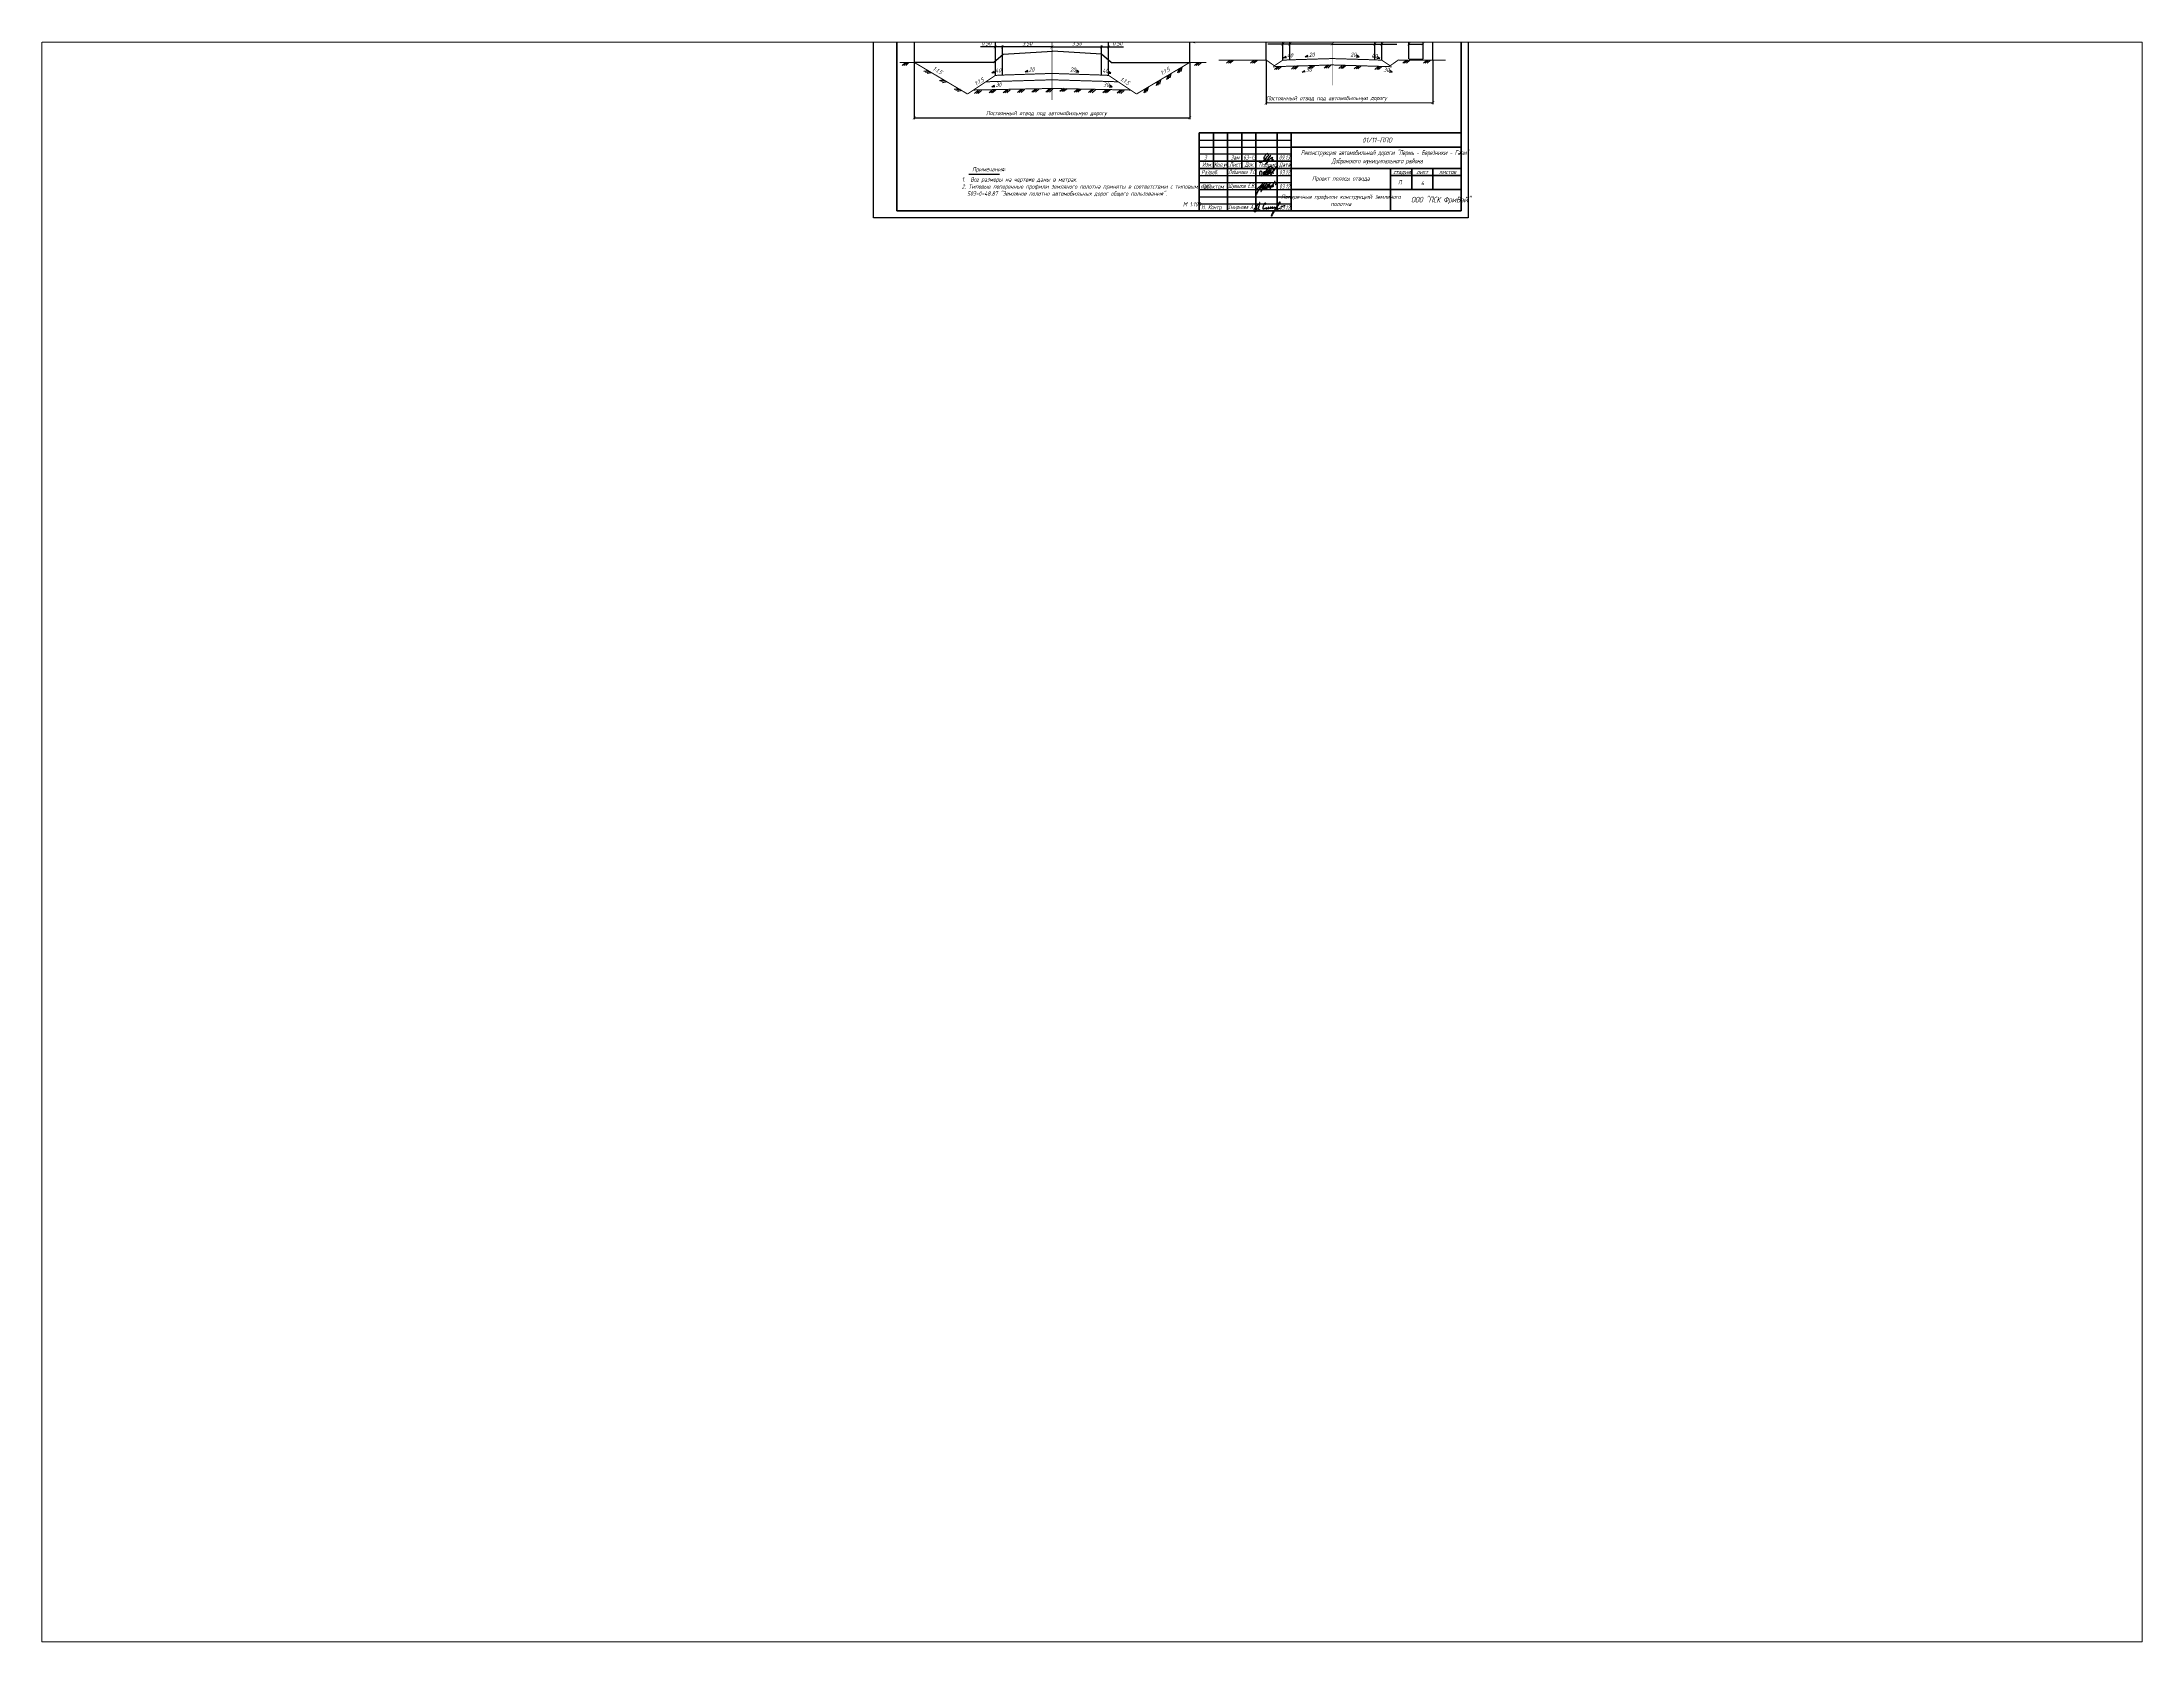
# Paper-space layout 'Layout2' of a CAD drawing. Header units: inches. Extents: x 1.05 to 9.45, y 0.8 to 7.2.
# The model-space entities are those that its viewports show. They can reach past a viewport. Long polylines and large blocks are cut down to what shows.
import ezdxf
from ezdxf.enums import TextEntityAlignment as Align

# ---------------------------------------------------------------- set-up
doc = ezdxf.new("R2010")
doc.units = ezdxf.units.IN
doc.header["$MEASUREMENT"] = 0
doc.linetypes.add('CENTER', pattern=[50.800000000000004, 31.75, -6.35, 6.35, -6.35])
doc.linetypes.add('CONTI', pattern=[0])
for name, color, linetype in [('FORMAT', 7, 'Continuous'), ('RAMKA', 7, 'CONTI'), ('ось', 1, 'CENTER')]:
    doc.layers.add(name, color=color, linetype=linetype)
doc.layers.add('проект', color=7, linetype='Continuous', lineweight=80)
doc.styles.add('ГОСТ', font='gost.TTF', dxfattribs={"oblique": 15, "height": 3})
doc.dimstyles.get("Standard").update_dxf_attribs({"dimtxt": 3, "dimasz": 2, "dimexe": 1, "dimexo": 0, "dimgap": 1, "dimtad": 1, "dimlfac": 0.1, "dimzin": 0, "dimdsep": 46, "dimtxsty": 'ГОСТ', "dimblk": 'ARCHTICK', "dimcen": 1, "dimclrd": 256, "dimclre": 256, "dimclrt": 256, "dimadec": 0, "dimazin": 0, "dimtfac": 1, "dimtofl": 0, "dimtmove": 0, "dimatfit": 3, "dimldrblk": 'OBLIQUE', "dimfxl": 0, "dimtolj": 1, "dimtzin": 0, "dimlwd": -1, "dimlwe": -1, "dimarcsym": 0})

# ---------------------------------------------------------------- blocks, each defined once
blk = doc.blocks.new('_ArchTick')
at = {"color": 0, "linetype": 'ByBlock', "const_width": 0.15}
blk.add_lwpolyline([(-0.5, -0.5), (0.5, 0.5)], dxfattribs=at)
blk = doc.blocks.new('*D19')
for p, q in [((1174.905159664239, -214.7917628943437), (1174.905159664239, -254.9216011239905)), ((1369.507488892923, -214.7917628943437), (1369.507488892923, -254.9216011239905)), ((1174.905159664239, -253.9216011239905), (1369.507488892923, -253.9216011239905))]:
    blk.add_line(p, q)
at = {"layer": 'DEFPOINTS', "color": 0}
for p in [(1174.905159664239, -214.7917628943437), (1369.507488892923, -214.7917628943437), (1369.507488892923, -253.9216011239905)]:
    blk.add_point(p, dxfattribs=at)
at = {"xscale": 2, "yscale": 2, "zscale": 2, "rotation": 180}
blk.add_blockref('_ArchTick', (1174.905159664239, -253.9216011239905), dxfattribs=at)
at = {"xscale": 2, "yscale": 2, "zscale": 2}
blk.add_blockref('_ArchTick', (1369.507488892923, -253.9216011239905), dxfattribs=at)
at = {"insert": (1268.17405889748, -250.9916511597303), "char_height": 3, "attachment_point": 5, "style": 'ГОСТ'}
blk.add_mtext('\\A1;Постоянный отвод под автомобильную дорогу', dxfattribs=at)
blk = doc.blocks.new('_OBLIQUE')
at = {"color": 0, "linetype": 'ByBlock'}
blk.add_line((-0.5, -0.5), (0.5, 0.5), dxfattribs=at)
blk = doc.blocks.new('*D20')
for p, q in [((1237.206324278581, -223.7305305612382), (1237.206324278581, -202.85277731703)), ((1272.206324278581, -203.85277731703), (1237.206324278581, -203.85277731703))]:
    blk.add_line(p, q)
at = {"layer": 'DEFPOINTS', "color": 0}
for p in [(1237.206324278581, -203.85277731703), (1237.206324278581, -223.7305305612382), (1272.206324278581, -222.5805305612382)]:
    blk.add_point(p, dxfattribs=at)
at = {"xscale": 2, "yscale": 2, "zscale": 2, "rotation": 180}
blk.add_blockref('_ArchTick', (1237.206324278581, -203.85277731703), dxfattribs=at)
at = {"xscale": 2, "yscale": 2, "zscale": 2}
blk.add_blockref('_ArchTick', (1272.206324278581, -203.85277731703), dxfattribs=at)
at = {"insert": (1254.706324278581, -201.3517051226054), "char_height": 3, "attachment_point": 5, "style": 'ГОСТ'}
blk.add_mtext('\\A1;3.50', dxfattribs=at)
blk = doc.blocks.new('*D21')
for p, q in [((1232.206324278581, -203.85277731703), (1221.609907832398, -203.85277731703)), ((1232.206324278581, -223.9805305612382), (1232.206324278581, -202.85277731703)), ((1237.206324278581, -203.85277731703), (1232.206324278581, -203.85277731703)), ((1237.206324278581, -223.7305305612382), (1237.206324278581, -202.85277731703))]:
    blk.add_line(p, q)
at = {"layer": 'DEFPOINTS', "color": 0}
for p in [(1232.206324278581, -203.85277731703), (1232.206324278581, -223.9805305612382), (1237.206324278581, -223.7305305612382)]:
    blk.add_point(p, dxfattribs=at)
at = {"xscale": 2, "yscale": 2, "zscale": 2, "rotation": 180}
blk.add_blockref('_ArchTick', (1232.206324278581, -203.85277731703), dxfattribs=at)
at = {"xscale": 2, "yscale": 2, "zscale": 2}
blk.add_blockref('_ArchTick', (1237.206324278581, -203.85277731703), dxfattribs=at)
at = {"insert": (1225.908116055489, -201.3517051226054), "char_height": 3, "attachment_point": 5, "style": 'ГОСТ'}
blk.add_mtext('\\A1;0.50', dxfattribs=at)
blk = doc.blocks.new('*D22')
for p, q in [((1232.206324278581, -223.9805305612382), (1232.206324278581, -195.2468006329775)), ((1232.206324278581, -196.2468006329775), (1312.206324278581, -196.2468006329775)), ((1312.206324278581, -223.9805305612382), (1312.206324278581, -195.2468006329775))]:
    blk.add_line(p, q)
at = {"layer": 'DEFPOINTS', "color": 0}
for p in [(1312.206324278581, -196.2468006329775), (1232.206324278581, -223.9805305612382), (1312.206324278581, -223.9805305612382)]:
    blk.add_point(p, dxfattribs=at)
at = {"xscale": 2, "yscale": 2, "zscale": 2, "rotation": 180}
blk.add_blockref('_ArchTick', (1232.206324278581, -196.2468006329775), dxfattribs=at)
at = {"xscale": 2, "yscale": 2, "zscale": 2}
blk.add_blockref('_ArchTick', (1312.206324278581, -196.2468006329775), dxfattribs=at)
at = {"insert": (1272.206324278581, -193.7457284385529), "char_height": 3, "attachment_point": 5, "style": 'ГОСТ'}
blk.add_mtext('\\A1;8.00', dxfattribs=at)
blk = doc.blocks.new('*D23')
for p, q in [((1272.206324278581, -203.85277731703), (1307.206324278581, -203.85277731703)), ((1307.206324278581, -223.7305305612382), (1307.206324278581, -202.85277731703))]:
    blk.add_line(p, q)
at = {"layer": 'DEFPOINTS', "color": 0}
for p in [(1307.206324278581, -203.85277731703), (1272.206324278581, -222.5805305612382), (1307.206324278581, -223.7305305612382)]:
    blk.add_point(p, dxfattribs=at)
at = {"xscale": 2, "yscale": 2, "zscale": 2, "rotation": 180}
blk.add_blockref('_ArchTick', (1272.206324278581, -203.85277731703), dxfattribs=at)
at = {"xscale": 2, "yscale": 2, "zscale": 2}
blk.add_blockref('_ArchTick', (1307.206324278581, -203.85277731703), dxfattribs=at)
at = {"insert": (1289.706324278581, -201.3517051226054), "char_height": 3, "attachment_point": 5, "style": 'ГОСТ'}
blk.add_mtext('\\A1;3.50', dxfattribs=at)
blk = doc.blocks.new('*D24')
for p, q in [((1307.206324278581, -223.7305305612382), (1307.206324278581, -202.85277731703)), ((1307.206324278581, -203.85277731703), (1312.206324278581, -203.85277731703)), ((1312.206324278581, -223.9805305612382), (1312.206324278581, -202.85277731703)), ((1312.206324278581, -203.85277731703), (1322.802740724764, -203.85277731703))]:
    blk.add_line(p, q)
at = {"layer": 'DEFPOINTS', "color": 0}
for p in [(1312.206324278581, -203.85277731703), (1307.206324278581, -223.7305305612382), (1312.206324278581, -223.9805305612382)]:
    blk.add_point(p, dxfattribs=at)
at = {"xscale": 2, "yscale": 2, "zscale": 2, "rotation": 180}
blk.add_blockref('_ArchTick', (1307.206324278581, -203.85277731703), dxfattribs=at)
at = {"xscale": 2, "yscale": 2, "zscale": 2}
blk.add_blockref('_ArchTick', (1312.206324278581, -203.85277731703), dxfattribs=at)
at = {"insert": (1318.504532501673, -201.3517051226054), "char_height": 3, "attachment_point": 5, "style": 'ГОСТ'}
blk.add_mtext('\\A1;0.50', dxfattribs=at)
blk = doc.blocks.new('A$C454C6DFE')
at = {"color": 166, "lineweight": 30, "true_color": 0x051076}
for points, end_tangent in [([(0.1270011503174828, -5.263971988465073), (0.8762256720028745, -4.429275974984648), (1.783822856684708, -3.564865864701005), (2.941161548094385, -2.476249381089019), (3.84875873274126, -1.673968747145864), (4.52488817907124, -1.093193203797), (5.018279936471515, -0.2611984723521346), (5.060918730990522, -0.1855625879293257), (5.000006167990648, -0.1747574611840719), (4.798994710475199, -0.3854574257316017), (4.494431896872811, -1.031063727456512), (3.836576220385723, -2.171004560663732), (2.874157728934222, -3.743150449711266), (2.386857226332211, -4.483301607313933), (2.009199338771396, -5.191037385379332), (1.607176423845374, -5.960902639785218), (1.119875922640347, -6.838819158849674), (0.7361267775572173, -7.503334431331041), (0.358468888634377, -8.167849703812408), (0.3158300941153698, -8.381250950395497), (0.4863852707944147, -8.021980497640925), (1.095510897999191, -6.900948635190161), (1.814279137486153, -5.720488577735978), (3.17872054253661, -4.007876045889589), (4.256872902465545, -2.751780104012596), (4.890363554311477, -1.949499470069441), (5.578675512962036, -1.179634214965063), (6.139071090919458, -0.5556381667306596), (6.400995110002839, -0.2909125698538446), (6.139071090919458, -0.7150137809844637), (5.682226870515876, -1.295789323634835), (5.134013806310975, -2.424925030795293), (4.5005231530331, -3.870110685126292), (3.873123757382416, -5.215348919508415), (3.580743456100606, -5.83664368640575), (3.477192099978708, -6.26074489753637), (3.465009587623172, -6.417419229754614), (3.611199738299035, -6.417419229754614), (3.897488782023572, -5.912279571527051), (4.195960339465671, -5.531398865980464), (4.701534610548549, -4.866883593499097), (5.420302850035512, -3.81068248942438), (6.352265060685568, -2.424925030795293), (6.937025661887162, -1.549709793766397), (7.588790083610945, -0.5475343220209652), (7.704523952018462, -0.3044189779361659), (7.655793902771109, -0.3152241046814197), (7.631428876732969, -0.4097689605591768), (7.442599932935082, -0.7528317231958681), (6.924843149566584, -1.706384126683133), (6.437542648361557, -2.632923714005756), (6.120797322438591, -3.400087687074574), (5.950242145724587, -3.880915811173054), (5.877147070404135, -4.326627274397197), (5.883238326564424, -4.54813236568998), (5.968515915602438, -4.658884910987126), (6.285261241560363, -4.518418267489778), (7.040577019371085, -3.705332507499861), (7.625337620572679, -2.832818551808032), (8.130911891620599, -1.987317412280845), (8.526843549059265, -1.306594450380089), (8.612121136700296, -1.085089359087306), (8.551208573700421, -1.085089359087306), (8.484204755937242, -1.284984197588074), (8.173550686139606, -1.854954614191684), (7.418234908293925, -3.275828733695107), (7.272044757687979, -3.735046605001571), (7.326866063095622, -4.015979891297775), (7.466964957611196, -4.110524747175532), (7.856805358854615, -3.970058103678184), (8.429383449097656, -3.297438986487123), (9.093330383142018, -2.433028875504988), (9.574539628151797, -1.447061093178945), (9.879102441789144, -0.8554804237833196), (9.964380029395215, -0.6636894306907379), (9.94001500475406, -0.633975332490536), (9.891284954109722, -0.6258714877808416), (9.799916110308402, -0.7447278784861737), (9.653725959667497, -1.114803456589016), (9.397893196744405, -1.736098224184843), (8.922775206462973, -2.919259562976094), (8.861862644860082, -3.319049239279138), (8.898410181786858, -3.518944077081414), (9.044600332462721, -3.59998252487685), (9.282159326904946, -3.505437668999093), (9.562357115866178, -3.305542831196817), (9.848646160987698, -2.927363407685789), (10.22630404991054, -2.349289146372485), (10.38467671283706, -2.135887900487887), (10.38467671283706, -2.149394307871717), (10.32985540599748, -2.225030192993017), (10.12275269239166, -2.654533966797771), (10.00092756775393, -2.897649310184079), (10.06793138555207, -3.11915440077837), (10.27503409915789, -3.173180033107656), (10.56132314431437, -2.957077505187499), (10.90243349487849, -2.454639128297003), (11.10953620851927, -2.05484945199396), (11.11562746467956, -2.05484945199396), (11.06689741536229, -2.157498153279903), (10.82933841955804, -2.689650627672108), (10.48213681283363, -3.497333824149734), (10.18975651155182, -3.986265793097573), (9.99483631023162, -4.450886227776664), (10.01311008007451, -4.510314422780084), (10.01311008007451, -4.450886227776664), (10.03747510475063, -4.326627274397197), (10.58568816895553, -3.497333824149734), (11.31054766599976, -2.505963478590729), (12.38260876976841, -1.144517554789218), (12.96736937233203, -0.3233279493911141), (13.24147590370103, 0.1575001747073657), (13.47294364201792, 0.6329257354332185), (13.46076112969735, 0.8247167292242921), (13.3389360036976, 0.8112103211419708), (13.12574203529351, 0.530277034845767), (12.51052515192845, -0.328730512763741), (12.06586344384544, -1.149920117463353), (11.83439570552855, -1.655059776389407), (11.65165801656389, -2.127784055079701), (11.60292796728157, -2.416821186085599), (11.62120173576244, -2.719364725173818), (11.76739188636839, -2.957077505187499), (12.02931590548673, -2.948973660477805), (12.25469238760837, -2.76258523075785), (12.3399699752494, -2.365496835791873), (12.30342243828767, -2.165601997989597), (11.96840334248685, -1.995421256990539), (11.66993178504475, -2.068355860076281)], (1, 0)), ([(13.61913379262387, -1.468671345970961), (13.98460916922613, -1.120206019961643), (14.30744575130939, -0.8554804237833196), (14.75210745942735, -0.5556381667306596)], (0.8495767530199884, 0.5274650137478445))]:
    blk.add_spline(points, degree=3, dxfattribs=dict(at, end_tangent=end_tangent))
blk = doc.blocks.new('A$C14F24BE0')
at = {"lineweight": 30, "true_color": 0x0718b0}
blk.add_hatch(color=164, dxfattribs=at).paths.add_polyline_path([(2.593980154302812, -4.27777793893847, 1), (2.217268288532182, -4.27777793893847, 1)])
at = {"color": 164, "lineweight": 30, "true_color": 0x0718b0}
blk.add_line((0.2310457316817747, -3.772638280012416), (2.149791458494406, -3.456588333540367), dxfattribs=at)
blk.add_circle((2.405624221417497, -4.27777793893847), 0.1883559328669624, dxfattribs=at)
at = {"color": 164, "lineweight": 30, "true_color": 0x0718b0, "start_tangent": (0.8607822666526875, 0.5089733680815349)}
blk.add_spline([(-0.4938137639305182, -3.721313929648829), (-0.5303613022892364, -3.410666546549407), (-0.9689317528149672, -3.394458856431527), (-1.413593460897971, -4.199440772410242), (-1.559783611538876, -4.926085521930588), (-1.230855773295332, -5.38800467457412), (-0.5120875324463441, -5.531172599408535), (0.1762244262391732, -5.02873422251804), (0.4929697521621392, -4.36692023137374), (0.5416998014794103, -3.459289614807574), (0.5356085453191213, -2.343660315729437), (0.7000724658378772, -1.490055331492556), (1.394475680683684, -0.6202426578362861), (2.253342814651262, 0.06048030476296162), (2.838103417214882, 0.697982761079686), (2.862468441856038, 0.8411506859141014), (2.618818191253524, 0.8411506859141014), (2.582270652894806, 0.6817750716602973), (2.527449347452205, 0.3873353779802642), (2.326437889936756, -0.490581141084192), (1.729494775087517, -2.897423042913658), (1.400566936843973, -4.202142053747309)], degree=3, dxfattribs=at)
at = {"color": 164, "lineweight": 30, "true_color": 0x0718b0}
blk.add_spline([(6.766963711847495, 0.1145059363937548), (6.74259868717138, -0.03676583315035487), (6.785237480328362, -0.2366606709526309), (6.919245118648689, -0.2582709237446466), (7.08980029393075, -0.1556222231571951), (7.08980029393075, 0.1415187525583974), (6.876606325526666, 0.3549199984429947), (6.425853361283373, 0.3765302512350104), (5.767997683399301, -0.360919624332098), (5.140598287713658, -1.895247571168227), (4.884765524790566, -2.854202537329627), (4.921313061717342, -3.362043477592749), (5.000499393233042, -3.672690861390663), (5.335518487636875, -3.610561384351684), (6.15174682848243, -3.340433224800734), (6.876606325526666, -3.043292249085141), (7.363906826731693, -2.851501255992559), (7.400454365090411, -2.78937177895358), (7.315176776052397, -2.732644865985719), (7.193351651449632, -2.851501255992559), (6.998431450129431, -3.264797340377925), (6.974066425488274, -3.445783206725253), (7.059344013094346, -3.54032806260301), (7.662378384173792, -3.486302430972216), (8.18013516754229, -3.224278116130961), (8.588249337301534, -2.967656364662332), (8.856264613942187, -2.684021797029061), (8.929359689227681, -2.527347464112324), (8.8258083317088, -2.421997482187805), (8.63088813182054, -2.665112825574113), (8.5273367742667, -2.94064354849769), (8.55779305646513, -3.291810155844075), (8.72225697562186, -3.397160138467086), (9.19128370834602, -3.272901185087619), (9.86741315471096, -2.946046111870317), (10.42780873123644, -2.581373096301945), (10.60445516407577, -2.386880821313468), (10.51308631887747, -2.243712896479053), (10.35471365591599, -2.367971850557012), (10.18415848063393, -2.665112825574113), (10.13542843135161, -3.051396093794835), (10.33643988740016, -3.154044794382287), (11.14657697212039, -2.946046111870317), (11.87143646776764, -2.681320514993502), (12.00544410608796, -2.516542338065562), (11.84098018693123, -2.327452626310048), (11.57296491032554, -2.349062879102064), (11.47550481036393, -2.813683313781155), (11.39631847884823, -3.035188404375447), (11.5059610925274, -3.178356329209862), (11.80443264857252, -3.100019162751494), (12.43792330185039, -2.881215353494269), (12.84603747153972, -2.638100010107962), (13.15669154133735, -2.405789792768417), (12.94349757153628, -2.295037246772779), (12.76685114009393, -2.538152590857578), (12.75466862777336, -2.824488439827917), (12.980045109895, -2.924435859078301), (13.38815927961929, -2.846098692619933), (13.98510239446853, -2.538152590857578), (15.11198480507676, -1.654833509118987), (16.08049455275847, -0.7823195534271576), (16.86626661140559, 0.2225572003538332), (17.10991686200811, 0.7412032666637174), (17.10991686200811, 0.962708357956501), (16.9637267113672, 1.138291661629694), (16.74444148540584, 1.095071156045663), (16.25714098420082, 0.6844763529973648), (15.7150191761562, -0.1097004362360963), (15.15462359823374, -1.157797694902627), (14.50285917790694, -2.427400045560432), (13.19933033585636, -4.955799619432298), (12.1089954621749, -6.779164696575833), (11.688698780165, -7.486900474641232), (11.4145922473291, -8.148714465785531), (11.22576330360113, -8.502582354468984), (11.09175566524584, -8.721386163726208), (11.03693435840626, -8.624140026511384), (11.20748953512026, -7.816456829195602), (11.73742883084429, -6.571166013365371), (12.7303036031322, -4.880163734310997), (13.43688933029858, -3.996844652572406), (13.85718601234345, -3.55653575272089), (14.24093515742658, -3.302615282589329), (14.59422802170826, -3.148642231708152), (14.8256957599902, -3.181057610546929), (14.87442581066949, -3.489003712309284), (14.87442581066949, -3.799651096107198), (14.90488209147094, -3.953624146988375), (15.51400771867571, -3.688898550810052), (16.19013716500569, -3.429575517305864), (16.78708027992485, -3.205369144676013), (17.39011465096934, -2.821787158490849)], degree=3, dxfattribs=at)
at = {"color": 164, "lineweight": 30, "true_color": 0x0718b0, "end_tangent": (1, 0)}
blk.add_spline([(18.13324791649444, -2.15997316734655), (18.79110359298153, -1.784495025172589), (19.44895927083064, -1.519769428994266), (20.75857936907647, -1.136187442110611)], degree=3, dxfattribs=at)
blk = doc.blocks.new('A$C28EC4028')
at = {"color": 142, "lineweight": 30, "true_color": 0x339ecc}
for points, end_tangent in [([(8.347114990980174, -0.7667821176424354), (8.085190971896793, -1.266519213195863), (7.756263132256265, -1.958047301841873), (7.512612881618793, -2.425369017858031), (7.409061525531854, -2.754925372412401), (7.366422731012847, -2.984534308414879), (7.409061525531854, -3.108793261794347), (7.597890469294782, -3.070975319582942), (8.036460921217497, -2.709003585491303), (8.676042829223718, -2.122825479468304), (9.6262788083896, -1.174675638655174), (9.644552576870467, -1.161169231271344), (9.662826345316375, -1.161169231271344), (9.693282627549763, -1.169273075981039), (9.699373883710052, -1.201688454819816), (9.668917601476664, -1.385375603202704), (9.553183733069147, -1.655503762753654), (9.327807250912542, -2.08230625522134), (9.169434587986018, -2.47129080477913), (9.035426949665691, -2.83326253887077), (8.913601823630984, -3.135806077958989), (8.895328055185075, -3.254662467965829), (8.913601823630984, -3.360012449890348), (8.968423130470569, -3.387025266054991), (9.059791974306847, -3.327597071051571), (9.413084838588532, -2.925106113411459), (9.833381520633395, -2.374044667564306), (10.11967056575492, -2.122825479468304), (10.30849951091483, -1.879710135383505), (10.53996724919676, -1.728438365839395), (10.7227049367994, -1.596075567750233), (10.76534373131841, -1.45290764361431), (10.78970875592461, -1.312441000116962), (10.78361749976432, -1.196285891447189), (10.75316121899783, -1.155766667898718), (10.66179237379953, -1.215194862902138), (10.59478855463936, -1.398882011285025), (10.35722956019714, -1.755451182004037), (10.11967056575492, -2.195760082554045), (9.936932878152277, -2.576640787402141), (9.900385339793559, -2.787340751949671), (9.900385339793559, -2.971027900332558), (9.900385339793559, -3.116897106504041), (9.973480415114011, -3.260065031338456), (10.10748805339938, -3.268168876048151), (10.42423337932235, -3.141208640633124), (10.83234755044361, -2.787340751949671), (11.37446935852319, -2.392953639019254), (11.90440865421226, -1.966151146551567), (12.2150627240099, -1.682516578918296), (12.37343538697138, -1.166571793945479), (12.39780041161254, -0.5155629295464337), (12.28815779929539, 0.1246408088058502), (11.75212724744603, 0.6405855937786669), (11.31355679552331, 0.8945060632117361), (10.68006614367738, 1.14572525200623), (10.15621810411363, 1.251075233930749), (9.236438407146181, 0.9782457930427313), (8.353206247140463, 0.5055215136539459), (7.841540719862337, -0.1779027302823692), (7.366422731012847, -1.020702587773997), (6.891304742128398, -2.176851111099097), (5.965433789000656, -4.797094259511653)], (-0.3066192391256338, -0.9518322552834703)), ([(8.154205177191443, 0.2932244416484764), (8.213443140222466, 0.3643822931144314), (8.341023734819885, 0.2867177043967217), (8.31665871014377, 0.1570561876446277), (7.920727051378037, -0.593900096004802), (7.536977906259949, -1.531244809374186), (7.104498711929466, -2.484797212861451), (6.781662128414268, -3.0439625034183), (6.653745747686173, -3.295181691514301), (6.592833184686299, -3.481570121932748), (6.659837003846462, -3.784113661020967), (6.873030973612572, -4.181202055288452), (7.287236399532105, -4.375694330416593), (7.783302730033427, -4.435182559474356), (8.682134085384007, -4.189305899998146), (9.656735089191045, -3.597725230602521), (10.37446386581547, -3.171804953839569)], (0.4961381494166915, -0.8682435929469222)), ([(14.50537508215314, 0.564949708657366), (14.66983900130987, 0.9026099086199224), (14.76729910123652, 1.229464981138733), (14.78557287114933, 1.453671353768584), (14.76120784507623, 1.567125181101289), (14.66983900130987, 1.550917491681901), (14.51755759450867, 1.391541877428097), (14.06071337407013, 0.8458829949535698), (13.76833307282328, 0.4785086974893034), (13.30539759625941, -0.3453821892458677), (12.34297910477295, -1.820281940380085), (11.80694855288863, -2.77383434386735), (11.33183056400418, -3.381622702682364), (10.93589890660047, -4.035332849116969), (10.66179237379953, -4.454031496176469), (10.35113830403685, -4.894340396726477), (10.10748805339938, -5.234701878026101), (10.0283017219536, -5.21849418790822), (10.0283017219536, -5.169871119650054), (10.0709405164726, -5.029404476152706), (10.46078091768106, -4.389200738498914), (11.00899398192092, -3.70307521252704), (11.46583820232451, -3.270870157385218), (11.84349609124735, -3.003443279171336), (12.03232503501027, -2.979131745042253), (12.1906976979368, -3.135806077958989), (12.31861408013179, -3.341103479133892), (12.44043920613154, -3.308688099596623)], (-0.8326122977787029, 0.5538562643752156))]:
    blk.add_spline(points, degree=3, dxfattribs=dict(at, end_tangent=end_tangent))
for points in [[(3.565478817143287, -5.334649296577993), (3.912680425229723, -4.780886569393772), (4.326885851149257, -4.021826441034648), (4.442619720988716, -3.289779128840166), (4.30861208266839, -2.74412024636564), (3.894406655386831, -2.220071616683128), (3.541113792467172, -1.917528077594909), (3.297463541899617, -1.833788348462406), (2.931988165297355, -2.095812663303661), (2.536056507893647, -2.595549758158597), (2.450778918855633, -3.119598387841108), (2.499508969534929, -3.881359798235792), (2.797980526942069, -4.481044312341112), (3.236550978899743, -4.913249367482933), (3.589843841784443, -5.061819855689976), (4.168513188187774, -5.156364711567733), (4.98474152899837, -5.034807039525333), (5.794878612321611, -4.613407110430273), (6.288270371083911, -3.965099527368295), (6.513646853205557, -3.168221456797767), (6.47100805868655, -2.668484361244339), (6.337000421763207, -2.44427798931298), (5.880156201359625, -2.387551075646627), (5.465950774078067, -2.641471545778188), (5.325851879562492, -3.025053531963351), (5.325851879562492, -3.505881656061831), (5.453768261757489, -4.029930285744342), (5.727874794523473, -4.435122525420013), (6.111623939606602, -4.724159656425911), (6.617198209327455, -4.902444241436172), (7.250688862535412, -4.913249367482933), (7.847631976022626, -4.340577669542256), (8.383662527941908, -3.392427829427618), (9.12679579346701, -1.814879377007458), (9.821199008312817, -0.3696937233749509)], [(9.285168456393535, -0.8397167207281768), (9.285168456393535, -0.7559769915956736), (9.388719813912417, -0.6803411071728647), (9.73363795953594, -0.5495684853363514), (10.49732845467776, -0.3886026948298991), (11.54502453377029, -0.2481360513325512)]]:
    blk.add_spline(points, degree=3, dxfattribs=at)
blk = doc.blocks.new('Ярков')
at = {"color": 5}
blk.add_spline([(79.12833720039202, 129.472021782448), (13.14362012443166, 68.60312574078318), (13.14362012443166, -42.98986258967022), (129.8858100739119, -103.8587638830785), (528.3319534079903, 81.28414356123642), (1152.648836986941, 649.3938889663806), (1307.45911988965, 1062.795174948041), (1178.027573423701, 1118.591669113267), (1013.563305156752, 1027.288314547283), (766.892061871243, 722.9438133319856), (660.3013758579975, 428.7441211213073), (777.0435541055642, 372.9476269560811), (943.0129693478677, 459.1275169419133), (908.0624768959435, 274.5107134233341), (947.7036932424519, 140.2534839170786), (1251.543373151085, 372.4503183408934), (1493.085035664469, 651.1283560899029), (1671.056331682668, 898.7330817039839), (1504.903453834012, 740.1731037587616), (1345.504920696868, 534.4923126266459), (1208.842855238395, 144.9257817019362), (1103.523020480104, -184.3818799707068), (930.5772167097577, -390.6155064038447), (1101.282665657325, -81.7689899404794), (1403.578067390473, 259.4675925932289), (1742.026122595821, 538.4030130478142), (1871.967100182127, 605.5696583027358), (1804.756244864281, 381.6808460380736), (1833.880951175731, 193.6142456263862), (2053.436402519165, 334.664195935152)], degree=3, dxfattribs=at)
blk = doc.blocks.new('*D36')
for p, q in [((1423.356401285237, -213.2303847355144), (1423.421206449953, -244.4255361224439)), ((1541.102518788108, -212.985777602669), (1541.167323952824, -244.1809289895985)), ((1423.419129042985, -243.4255382802561), (1541.165246545855, -243.1809311474107))]:
    blk.add_line(p, q)
at = {"layer": 'DEFPOINTS', "color": 0}
for p in [(1423.356401285237, -213.2303847355144), (1541.102518788108, -212.985777602669), (1541.165246545855, -243.1809311474107)]:
    blk.add_point(p, dxfattribs=at)
at = {"xscale": 2, "yscale": 2, "zscale": 2}
for p, rotation in [((1423.419129042985, -243.4255382802561), 180.1190267372458), ((1541.165246545855, -243.1809311474107), 0.1190267372458158)]:
    blk.add_blockref('_ArchTick', p, dxfattribs=dict(at, rotation=rotation))
at = {"insert": (1466.114670998462, -240.4068857859232), "char_height": 3, "attachment_point": 5, "rotation": 0.11902673724581586, "style": 'ГОСТ'}
blk.add_mtext('\\A1;Постоянный отвод под автомобильную дорогу', dxfattribs=at)
blk = doc.blocks.new('*D37')
for p, q in [((1440.153023078035, -212.8803847355146), (1440.153023078035, -200.793184365022)), ((1470.153023078035, -201.793184365022), (1440.153023078035, -201.793184365022))]:
    blk.add_line(p, q)
at = {"layer": 'DEFPOINTS', "color": 0}
for p in [(1440.153023078035, -201.793184365022), (1440.153023078035, -212.8803847355146), (1470.153023078035, -212.0803847355144)]:
    blk.add_point(p, dxfattribs=at)
at = {"xscale": 2, "yscale": 2, "zscale": 2, "rotation": 180}
blk.add_blockref('_ArchTick', (1440.153023078035, -201.793184365022), dxfattribs=at)
at = {"xscale": 2, "yscale": 2, "zscale": 2}
blk.add_blockref('_ArchTick', (1470.153023078035, -201.793184365022), dxfattribs=at)
at = {"insert": (1455.153023078035, -199.2921121705974), "char_height": 3, "attachment_point": 5, "style": 'ГОСТ'}
blk.add_mtext('\\A1;3.00', dxfattribs=at)
blk = doc.blocks.new('*D38')
for p, q in [((1435.153023078035, -201.793184365022), (1424.556606631852, -201.793184365022)), ((1435.153023078035, -213.2303847355144), (1435.153023078035, -200.793184365022)), ((1440.153023078035, -201.793184365022), (1435.153023078035, -201.793184365022)), ((1440.153023078035, -212.8803847355146), (1440.153023078035, -200.793184365022))]:
    blk.add_line(p, q)
at = {"layer": 'DEFPOINTS', "color": 0}
for p in [(1435.153023078035, -201.793184365022), (1435.153023078035, -213.2303847355144), (1440.153023078035, -212.8803847355146)]:
    blk.add_point(p, dxfattribs=at)
at = {"xscale": 2, "yscale": 2, "zscale": 2, "rotation": 180}
blk.add_blockref('_ArchTick', (1435.153023078035, -201.793184365022), dxfattribs=at)
at = {"xscale": 2, "yscale": 2, "zscale": 2}
blk.add_blockref('_ArchTick', (1440.153023078035, -201.793184365022), dxfattribs=at)
at = {"insert": (1428.854814854944, -199.2921121705974), "char_height": 3, "attachment_point": 5, "style": 'ГОСТ'}
blk.add_mtext('\\A1;0.50', dxfattribs=at)
blk = doc.blocks.new('*D39')
for p, q in [((1435.153023078035, -213.2303847355144), (1435.153023078035, -195.6379018217401)), ((1435.153023078035, -196.6379018217401), (1505.126471693258, -196.6379018217401)), ((1505.126471693258, -213.2126838123294), (1505.126471693258, -195.6379018217401))]:
    blk.add_line(p, q)
at = {"layer": 'DEFPOINTS', "color": 0}
for p in [(1505.126471693258, -196.6379018217401), (1435.153023078035, -213.2303847355144), (1505.126471693258, -213.2126838123294)]:
    blk.add_point(p, dxfattribs=at)
at = {"xscale": 2, "yscale": 2, "zscale": 2, "rotation": 180}
blk.add_blockref('_ArchTick', (1435.153023078035, -196.6379018217401), dxfattribs=at)
at = {"xscale": 2, "yscale": 2, "zscale": 2}
blk.add_blockref('_ArchTick', (1505.126471693258, -196.6379018217401), dxfattribs=at)
at = {"insert": (1470.153023078035, -194.1368296273156), "char_height": 3, "attachment_point": 5, "style": 'ГОСТ'}
blk.add_mtext('\\A1;7.00', dxfattribs=at)
blk = doc.blocks.new('*D40')
for p, q in [((1470.153023078035, -201.793184365022), (1500.153023078035, -201.793184365022)), ((1500.153023078035, -212.8803847355146), (1500.153023078035, -200.793184365022))]:
    blk.add_line(p, q)
at = {"layer": 'DEFPOINTS', "color": 0}
for p in [(1500.153023078035, -201.793184365022), (1470.153023078035, -212.0803847355144), (1500.153023078035, -212.8803847355146)]:
    blk.add_point(p, dxfattribs=at)
at = {"xscale": 2, "yscale": 2, "zscale": 2, "rotation": 180}
blk.add_blockref('_ArchTick', (1470.153023078035, -201.793184365022), dxfattribs=at)
at = {"xscale": 2, "yscale": 2, "zscale": 2}
blk.add_blockref('_ArchTick', (1500.153023078035, -201.793184365022), dxfattribs=at)
at = {"insert": (1485.153023078035, -199.2921121705974), "char_height": 3, "attachment_point": 5, "style": 'ГОСТ'}
blk.add_mtext('\\A1;3.00', dxfattribs=at)
blk = doc.blocks.new('*D41')
for p, q in [((1500.153023078035, -212.8803847355146), (1500.153023078035, -200.793184365022)), ((1500.153023078035, -201.793184365022), (1505.126471693258, -201.793184365022)), ((1505.126471693258, -213.2126838123294), (1505.126471693258, -200.793184365022)), ((1505.126471693258, -201.793184365022), (1515.722888139441, -201.793184365022))]:
    blk.add_line(p, q)
at = {"layer": 'DEFPOINTS', "color": 0}
for p in [(1505.126471693258, -201.793184365022), (1500.153023078035, -212.8803847355146), (1505.126471693258, -213.2126838123294)]:
    blk.add_point(p, dxfattribs=at)
at = {"xscale": 2, "yscale": 2, "zscale": 2, "rotation": 180}
blk.add_blockref('_ArchTick', (1500.153023078035, -201.793184365022), dxfattribs=at)
at = {"xscale": 2, "yscale": 2, "zscale": 2}
blk.add_blockref('_ArchTick', (1505.126471693258, -201.793184365022), dxfattribs=at)
at = {"insert": (1511.42467991635, -199.2921121705974), "char_height": 3, "attachment_point": 5, "style": 'ГОСТ'}
blk.add_mtext('\\A1;0.50', dxfattribs=at)
blk = doc.blocks.new('*D42')
for p, q in [((1524.28542731133, -212.3810788948272), (1524.28542731133, -200.793184365022)), ((1524.28542731133, -201.793184365022), (1534.24278634675, -201.793184365022)), ((1534.24278634675, -212.481078894827), (1534.24278634675, -200.793184365022))]:
    blk.add_line(p, q)
at = {"layer": 'DEFPOINTS', "color": 0}
for p in [(1534.24278634675, -201.793184365022), (1524.28542731133, -212.3810788948272), (1534.24278634675, -212.481078894827)]:
    blk.add_point(p, dxfattribs=at)
at = {"xscale": 2, "yscale": 2, "zscale": 2, "rotation": 180}
blk.add_blockref('_ArchTick', (1524.28542731133, -201.793184365022), dxfattribs=at)
at = {"xscale": 2, "yscale": 2, "zscale": 2}
blk.add_blockref('_ArchTick', (1534.24278634675, -201.793184365022), dxfattribs=at)
at = {"insert": (1529.26410682904, -199.2921121705974), "char_height": 3, "attachment_point": 5, "style": 'ГОСТ'}
blk.add_mtext('\\A1;1.00', dxfattribs=at)

msp = doc.modelspace()

# ---------------------------------------------------------------- linework, layer by layer
at = {"linetype": 'Continuous'}
msp.add_line((1146.238485725007, -324.645473161433), (1146.238485725007, -27.64547316143302), dxfattribs=at)
for p, q in [((1566.238485725007, -27.64547316143307), (1566.238485725007, -324.6454731614331)), ((1229.618089579124, -222.1321153336335), (1231.448372749711, -220.9788315370477)), ((1231.72372831216, -222.0670763505932), (1229.624826292992, -222.1349756431822)), ((1253.172222344167, -221.3946057287624), (1255.022354331318, -220.2734404286732)), ((1255.278675464992, -221.3663251144533), (1253.178908112716, -221.3975831745405)), ((1289.13397309217, -221.3663251144533), (1291.233740444445, -221.3975831745405)), ((1291.240426212994, -221.3946057287624), (1289.390294225844, -220.2734404286732)), ((1311.76741403472, -222.3590899143793), (1313.866316053888, -222.4269892069683)), ((1313.873052767756, -222.4241288974196), (1312.04276959717, -221.2708451008338)), ((1435.700549293426, -211.5102737323244), (1437.530832464012, -210.3569899357385)), ((1437.806188026462, -211.4452347492841), (1435.707286007294, -211.5131340418731)), ((1449.012308223912, -221.5758995013028), (1450.862440211062, -220.4547342012136)), ((1451.118761344736, -221.5476188869937), (1449.018993992461, -221.5788769470809)), ((1451.118921143622, -210.8944599030386), (1452.969053130772, -209.7732946029494)), ((1453.225374264446, -210.8661792887295), (1451.125606912171, -210.8974373488167)), ((1487.080671891624, -210.8661792887295), (1489.1804392439, -210.8974373488167)), ((1489.187125012449, -210.8944599030386), (1487.336993025299, -209.7732946029494)), ((1501.68327571511, -211.8888659479706), (1503.782177734278, -211.9567652405596)), ((1503.788914448146, -211.9539049310108), (1501.958631277559, -210.800621134425)), ((1510.450669254951, -221.5476188869937), (1512.550436607226, -221.5788769470809)), ((1512.557122375775, -221.5758995013028), (1510.706990388625, -220.4547342012136)), ((1229.802224980841, -232.0760453270266), (1231.652356967991, -230.9548800269374)), ((1231.908678101665, -232.0477647127175), (1229.80891074939, -232.0790227728047)), ((1312.503970455497, -232.0477647127175), (1314.603737807772, -232.0790227728047)), ((1314.610423576321, -232.0760453270266), (1312.760291589171, -230.9548800269374)), ((1566.238485725007, -324.6454731614331), (1146.238485725007, -324.6454731614331))]:
    msp.add_line(p, q)
at = {"lineweight": 25, "ltscale": 3}
for p, q in [((1168.613539112336, -214.7917628943437), (1166.276905685411, -216.9813492302398)), ((1169.848344843091, -214.7917628943437), (1167.511711416167, -216.9813492302398)), ((1171.195404167662, -214.7917628943437), (1168.858770740738, -216.9813492302398)), ((1184.851440888778, -220.6930962060498), (1181.764532324068, -221.2823544511135)), ((1185.953311196458, -221.3423339274435), (1182.807896720502, -221.9427603331005)), ((1187.155350218028, -222.0505924855983), (1183.946111181395, -222.6632023258562)), ((1361.758063619249, -219.3864827054237), (1360.864858643827, -222.4615971693174)), ((1362.820208161231, -218.7567254786717), (1361.927003185809, -221.831839942565)), ((1363.978910031234, -218.0697183459842), (1363.085705055813, -221.1448328098774)), ((1375.119172914704, -214.791762894344), (1372.782539487779, -216.98134923024)), ((1376.35397864546, -214.791762894344), (1374.017345218536, -216.98134923024)), ((1377.701037970031, -214.791762894344), (1375.364404543107, -216.98134923024)), ((1397.902627534457, -213.2303847355144), (1395.565994107532, -215.4199710714104)), ((1399.137433265212, -213.2303847355144), (1396.800799838288, -215.4199710714104)), ((1400.484492589783, -213.2303847355144), (1398.147859162859, -215.4199710714104)), ((1414.828584622848, -213.2303847355144), (1412.491951195924, -215.4199710714104)), ((1416.063390353604, -213.2303847355144), (1413.72675692668, -215.4199710714104)), ((1417.410449678175, -213.2303847355144), (1415.073816251251, -215.4199710714104)), ((1431.642071737825, -217.6582573240609), (1429.3054383109, -219.8478436599569)), ((1432.876877468581, -217.6582573240609), (1430.540244041657, -219.8478436599569)), ((1434.223936793152, -217.6582573240609), (1431.887303366228, -219.8478436599569)), ((1443.812346366803, -217.2931490851916), (1441.475712939878, -219.4827354210876)), ((1445.047152097559, -217.2931490851916), (1442.710518670634, -219.4827354210876)), ((1446.39421142213, -217.2931490851916), (1444.057577995206, -219.4827354210876)), ((1455.261278664961, -216.9496811162468), (1452.924645238036, -219.1392674521429)), ((1456.496084395716, -216.9496811162468), (1454.159450968792, -219.1392674521429)), ((1457.843143720288, -216.9496811162468), (1455.506510293363, -219.1392674521429)), ((1466.765369272451, -216.6045583980221), (1464.428735845526, -218.7941447339181)), ((1468.000175003207, -216.6045583980221), (1465.663541576283, -218.7941447339181)), ((1469.347234327778, -216.6045583980221), (1467.010600900854, -218.7941447339181)), ((1477.240443078286, -216.8704632871817), (1474.903809651361, -219.0600496230778)), ((1478.475248809042, -216.8704632871817), (1476.138615382117, -219.0600496230778)), ((1479.822308133613, -216.8704632871817), (1477.485674706689, -219.0600496230778)), ((1488.023558644044, -217.1939567541545), (1485.686925217119, -219.3835430900505)), ((1489.2583643748, -217.1939567541545), (1486.921730947875, -219.3835430900505)), ((1490.605423699371, -217.1939567541545), (1488.268790272446, -219.3835430900505)), ((1502.628306940635, -217.6320992030522), (1500.29167351371, -219.8216855389482)), ((1503.863112671391, -217.6320992030522), (1501.526479244467, -219.8216855389482)), ((1505.210171995962, -217.6320992030522), (1502.873538569038, -219.8216855389482)), ((1522.341429719851, -213.2303847355144), (1520.004796292926, -215.4199710714104)), ((1523.576235450607, -213.2303847355144), (1521.239602023683, -215.4199710714104)), ((1524.923294775178, -213.2303847355144), (1522.586661348254, -215.4199710714104)), ((1536.922295719574, -213.2303847355144), (1534.585662292649, -215.4199710714104)), ((1538.157101450329, -213.2303847355144), (1535.820468023405, -215.4199710714104)), ((1539.504160774901, -213.2303847355144), (1537.167527347976, -215.4199710714104)), ((1195.723001483609, -227.1389645225205), (1192.6360929189, -227.7282227675841)), ((1196.824871791289, -227.7882022439141), (1193.679457315333, -228.3886286495712)), ((1198.02691081286, -228.496460802069), (1194.817671776227, -229.1090706423268)), ((1206.251422238442, -233.3858250892403), (1203.164513673732, -233.9750833343039)), ((1207.353292546122, -234.0350628106339), (1204.207878070166, -234.635489216291)), ((1208.555331567692, -234.7433213687888), (1205.346092531059, -235.3559312090466)), ((1219.869779917053, -234.5304753504879), (1217.533146490128, -236.7200616863839)), ((1221.104585647809, -234.5304753504879), (1218.767952220884, -236.7200616863839)), ((1222.45164497238, -234.5304753504879), (1220.115011545455, -236.7200616863839)), ((1230.047016008918, -234.1871763049913), (1227.710382581993, -236.3767626408874)), ((1231.281821739674, -234.1871763049913), (1228.945188312749, -236.3767626408874)), ((1232.628881064245, -234.1871763049913), (1230.292247637321, -236.3767626408874)), ((1240.022322079689, -234.1339625042401), (1237.685688652764, -236.3235488401361)), ((1241.257127810444, -234.1339625042401), (1238.92049438352, -236.3235488401361)), ((1242.604187135016, -234.1339625042401), (1240.267553708091, -236.3235488401361)), ((1250.139622580275, -233.8434518980085), (1247.802989153351, -236.0330382339046)), ((1251.374428311031, -233.8434518980085), (1249.037794884107, -236.0330382339046)), ((1252.721487635602, -233.8434518980085), (1250.384854208678, -236.0330382339046)), ((1260.21520514245, -233.6244900252515), (1257.878571715525, -235.8140763611475)), ((1261.450010873206, -233.6244900252515), (1259.113377446281, -235.8140763611475)), ((1262.797070197777, -233.6244900252515), (1260.460436770853, -235.8140763611475)), ((1270.190511213221, -233.5712762245003), (1267.853877786296, -235.7608625603963)), ((1271.425316943976, -233.5712762245003), (1269.088683517052, -235.7608625603963)), ((1272.772376268548, -233.5712762245003), (1270.435742841623, -235.7608625603963)), ((1280.291287254405, -233.2194440240038), (1277.850428176861, -235.2922081344935)), ((1281.524617210827, -233.2797964166681), (1279.083758133283, -235.3525605271578)), ((1282.87006660152, -233.3456353185081), (1280.429207523977, -235.4183994289979)), ((1290.299470571207, -233.6313394804444), (1287.858611493663, -235.7041035909341)), ((1291.532800527629, -233.6916918731087), (1289.091941450085, -235.7644559835984)), ((1292.878249918323, -233.7575307749487), (1290.437390840779, -235.8302948854384)), ((1300.385736320378, -233.9769277645611), (1297.944877242834, -236.0496918750508)), ((1301.6190662768, -234.0372801572254), (1299.178207199256, -236.1100442677151)), ((1302.964515667494, -234.1031190590655), (1300.52365658995, -236.1758831695553)), ((1310.625883655268, -234.0969328049397), (1308.185024577724, -236.1696969154294)), ((1311.85921361169, -234.157285197604), (1309.418354534146, -236.2300493080937)), ((1313.204663002384, -234.2231240994441), (1310.76380392484, -236.2958882099339)), ((1320.712149404439, -234.4425210890565), (1318.271290326895, -236.5152851995463)), ((1321.945479360861, -234.5028734817208), (1319.504620283317, -236.5756375922106)), ((1323.290928751555, -234.5687123835609), (1320.850069674011, -236.6414764940506)), ((1337.957505035135, -233.4980966870058), (1337.064300059713, -236.5732111508995)), ((1339.019649577116, -232.8683394602539), (1338.126444601695, -235.9434539241471)), ((1340.17835144712, -232.1813323275663), (1339.285146471698, -235.2564467914596)), ((1346.713746162887, -228.3064246391502), (1345.820541187465, -231.3815391030439)), ((1347.775890704869, -227.6766674123983), (1346.882685729447, -230.7517818762915)), ((1348.934592574872, -226.9896602797107), (1348.041387599451, -230.0647747436039)), ((1354.010726087772, -223.9799646711033), (1353.11752111235, -227.055079134997)), ((1355.072870629753, -223.3502074443513), (1354.179665654332, -226.4253219082445)), ((1356.231572499757, -222.6632003116638), (1355.338367524336, -225.738314775557))]:
    msp.add_line(p, q, dxfattribs=at)
at = {"ltscale": 3}
msp.add_line((1213.453703568824, -293.677293416973), (1235.058455692665, -293.677293416973), dxfattribs=at)
at = {"color": 5, "const_width": 1}
for points in [[(1174.90515966424, -173.8003081472168), (1174.90515966424, -214.791762894344)], [(1369.507488892922, -173.8003081472168), (1369.507488892922, -214.791762894344)], [(1423.356401285237, -171.9943228555419), (1423.356401285237, -212.985777602669)], [(1541.102518788108, -172.2389299884743), (1541.102518788108, -213.2303847356014)]]:
    msp.add_lwpolyline(points, dxfattribs=at)
at = {"color": 1, "lineweight": 30}
for points in [[(1230.851398596593, -214.7917628943437), (1237.75096737454, -208.9050099159861), (1272.472326720015, -206.8712068979335)], [(1314.093254843438, -214.7917628943437), (1307.193686065491, -208.9050099159861), (1272.472326720015, -206.8712068979335)], [(1230.851398596593, -214.7917628943437), (1174.90515966424, -214.791762894344)], [(1314.093254843438, -214.7917628943437), (1369.507488892922, -214.7917628943437)]]:
    msp.add_lwpolyline(points, dxfattribs=at)
at = {"const_width": 0.7}
for points in [[(1174.905159664239, -214.7917628943437), (1164.625669411264, -214.7917628943437)], [(1212.528518480571, -237.0990677599112), (1174.90515966424, -214.791762894344)], [(1272.206324278581, -222.5805305612382), (1237.206324278581, -223.7305305612382)], [(1272.206324278581, -222.5805305612382), (1307.206324278581, -223.7305305612382)], [(1331.884130076591, -237.0990677599112), (1369.507488892922, -214.791762894344)], [(1369.507488892922, -214.7917628943437), (1381.236970515676, -214.7917628943437)], [(1423.356401285237, -213.2303847355144), (1389.969414938275, -213.2303847355144)], [(1429.254712181636, -217.1625919997805), (1423.356401285237, -212.985777602669)], [(1470.153023078035, -216.5803847355144), (1428.267745623501, -217.8369430591505)], [(1435.179574462813, -213.2126838123294), (1429.254712181636, -217.1625919997805)], [(1435.153023078035, -213.2303847355144), (1440.153023078035, -212.9803847355144)], [(1470.153023078035, -212.0803847355144), (1440.153023078035, -212.9803847355144)], [(1470.153023078035, -212.0803847355144), (1500.153023078035, -212.9803847355144)], [(1470.153023078035, -216.5803847355144), (1512.03830053257, -217.8369430591505)], [(1505.153023078035, -213.2303847355144), (1500.153023078035, -212.9803847355144)], [(1505.126471693258, -213.2126838123294), (1511.051333974434, -217.1625919997805)], [(1511.051333974434, -217.1625919997805), (1516.949644870833, -212.985777602669)], [(1516.949644870833, -213.2303847355144), (1550.336631217796, -213.2303847355144)], [(1524.28542731133, -212.481078894827), (1534.24278634675, -212.481078894827)], [(1232.206324278581, -223.9805305612382), (1212.528518480571, -237.0990677599112)], [(1237.406284290577, -233.8897634941442), (1216.721944691242, -234.3034502861305)], [(1272.206324278581, -227.0805305612382), (1225.45239757701, -228.4831483622853)], [(1232.206324278581, -223.9805305612382), (1237.206324278581, -223.7305305612382)], [(1272.406284290577, -233.1897634941441), (1237.406284290577, -233.8897634941442)], [(1272.006364266585, -233.1897634941441), (1307.006364266585, -233.8897634941442)], [(1272.206324278581, -227.0805305612382), (1318.960250980152, -228.4831483622854)], [(1307.006364266585, -233.8897634941442), (1327.690703865919, -234.3034502861305)], [(1312.206324278581, -223.9805305612382), (1307.206324278581, -223.7305305612382)], [(1312.206324278581, -223.9805305612382), (1331.884130076591, -237.0990677599112)]]:
    msp.add_lwpolyline(points, dxfattribs=at)
at = {"layer": 'FORMAT', "linetype": 'Continuous', "lineweight": 70}
for p, q in [((1376.238485725007, -264.6454731614331), (1561.238485725007, -264.6454731614331)), ((1376.238485725007, -319.6454731614331), (1376.238485725007, -264.6454731614331)), ((1386.238485725007, -289.6454731614331), (1386.238485725007, -264.6454731614331)), ((1396.238485725007, -319.6454731614331), (1396.238485725007, -264.6454731614331)), ((1406.238485725007, -289.6454731614331), (1406.238485725007, -264.6454731614331)), ((1416.238485725007, -319.6454731614331), (1416.238485725007, -264.6454731614331)), ((1431.238485725007, -319.6454731614331), (1431.238485725007, -264.6454731614331)), ((1441.238485725007, -319.6454731614331), (1441.238485725007, -264.6454731614331)), ((1441.238485725007, -274.6454731614331), (1561.238485725007, -274.6454731614331)), ((1376.238485725007, -284.6454731614331), (1441.238485725007, -284.6454731614331)), ((1376.238485725007, -289.6454731614331), (1561.238485725007, -289.6454731614331)), ((1511.238485725007, -319.6454731614331), (1511.238485725007, -289.6454731614331)), ((1511.238485725007, -294.6454731614331), (1561.238485725007, -294.6454731614331)), ((1526.238485725007, -304.6454731614331), (1526.238485725007, -289.6454731614331)), ((1541.238485725007, -304.6454731614331), (1541.238485725007, -289.6454731614331)), ((1441.238485725007, -304.6454731614331), (1561.238485725007, -304.6454731614331)), ((1376.238485725007, -319.6454731614331), (1561.238485725007, -319.6454731614331))]:
    msp.add_line(p, q, dxfattribs=at)
at = {"layer": 'FORMAT', "color": 7}
for p, q in [((1561.238485725007, -319.6454731614331), (1561.238485725007, -264.6454731614331)), ((1376.238485725007, -269.6454731614331), (1441.238485725007, -269.6454731614331)), ((1376.238485725007, -274.6454731614331), (1441.238485725007, -274.6454731614331)), ((1441.238485725007, -279.6454731614331), (1376.238485725007, -279.6495980520076)), ((1376.238485725007, -294.6454731614331), (1441.238485725007, -294.6454731614331)), ((1376.238485725007, -299.6454731614331), (1441.238485725007, -299.6454731614331)), ((1376.238485725007, -304.6454731614331), (1441.238485725007, -304.6454731614331)), ((1376.238485725007, -309.6454731614331), (1441.238485725007, -309.6454731614331)), ((1376.238485725007, -314.6454731614331), (1441.238485725007, -314.6454731614331))]:
    msp.add_line(p, q, dxfattribs=at)
at = {"layer": 'ось', "ltscale": 0.5, "const_width": 0.3}
for points in [[(1272.206324278581, -241.4043608654241), (1272.206324278581, -198.5361548457057)], [(1470.153023078035, -230.9042150397003), (1470.153023078035, -199.7037408131194)]]:
    msp.add_lwpolyline(points, dxfattribs=at)
at = {"layer": 'проект', "color": 0}
for p, q in [((1162.652656688766, -319.645473161433), (1162.652656688766, -32.64547316143302)), ((1561.238485725007, -319.6454731614331), (1561.238485725007, -32.64547316143307)), ((1162.652656688766, -319.645473161433), (1561.238485725007, -319.645473161433))]:
    msp.add_line(p, q, dxfattribs=at)

# ---------------------------------------------------------------- block references
at = {"color": 5, "xscale": 0.005, "yscale": 0.005, "zscale": 0.005}
msp.add_blockref('Ярков', (1418.48867187751, -284.8291892610901), dxfattribs=at)
msp.add_blockref('A$C28EC4028', (1416.238485725007, -289.6454731614331))
at = {"layer": 'FORMAT'}
msp.add_blockref('A$C454C6DFE', (1416.238485725007, -299.6454731614331), dxfattribs=at)
at = {"layer": 'RAMKA'}
msp.add_blockref('A$C14F24BE0', (1416.238485725007, -314.6454731614333), dxfattribs=at)

# ---------------------------------------------------------------- texts
at = {"color": 0, "style": 'ГОСТ', "oblique": 15}
for s, rotation, p in [('Граница полосы', 90, (1173.276097119005, -198.0921804881115)), ('постоянного отвода', 90, (1178.601910635681, -198.6680249930829)), ('Граница полосы', 90, (1367.879801183981, -198.0921804881115)), ('постоянного отвода', 90, (1373.418512152604, -201.636330327921)), ('Граница полосы', 90, (1421.727338740003, -196.2861951964365)), ('постоянного отвода', 90, (1427.053152256679, -196.862039701408)), ('Граница полосы', 90, (1539.474831079167, -196.5308023293689)), ('постоянного отвода', 90, (1545.013542047789, -200.0749521691784)), ('1:1.5', 330.0000000000053, (1187.73054157615, -220.0375900556187)), ('1:1.5', 29.9999999999965, (1349.87180693138, -224.0067963923048)), ('1:1.5', 29.9999999999965, (1218.55654717373, -231.375771855)), ('1:1.5', 330.0000000000053, (1320.041378176521, -227.5556771729971))]:
    msp.add_text(s, height=3, rotation=rotation, dxfattribs=at).set_placement(p)
at = {"style": 'ГОСТ', "oblique": 15}
for s, p in [('тротуар', (1522.37498598239, -192.5144271310137)), ('40', (1232.060618687027, -221.9019191787652)), ('40', (1307.782918227402, -222.1939327425513)), ('40', (1438.143078401328, -211.2800775774561)), ('40', (1497.698779907792, -211.7237087761426)), ('Примечания:', (1215.794989121539, -291.7713430855705))]:
    msp.add_text(s, height=3, dxfattribs=at).set_placement(p)
for s, rotation, p in [('20', 1, (1255.782547529559, -221.3968767620511)), ('20', 359, (1284.983051143126, -221.3332172695211)), ('30', 1, (1451.622633409304, -221.5781705345915)), ('20', 1, (1453.729246329014, -210.8967309363273)), ('20', 359, (1482.92974994258, -210.8330714437973)), ('30', 359, (1506.299747305907, -221.5145110420615)), ('30', 1, (1232.412550166233, -232.0783163603153)), ('30', 359, (1308.353048506452, -232.0146568677853))]:
    msp.add_text(s, height=3, rotation=rotation, dxfattribs=at).set_placement(p)
at = {"lineweight": -3, "style": 'ГОСТ', "oblique": 15}
msp.add_text('М 1:100', height=3, dxfattribs=at).set_placement((1370.992891381351, -314.9821662018382), align=Align.MIDDLE)
at = {"insert": (1208.487485190576, -295.9439442157122), "char_height": 3, "attachment_point": 1, "style": 'ГОСТ'}
msp.add_mtext_dynamic_manual_height_columns('1.  Все размеры на чертеже даны в метрах.\\P2. Типовые поперечные профили земляного полотна приняты в соответствии с типовым проектом\\P  503-0-48.87 "Земляное полотно автомобильных дорог общего пользования".', width=227.1060609117449, gutter_width=1, heights=[0], dxfattribs=at)
at = {"layer": 'FORMAT', "color": 0, "lineweight": -3, "style": 'ГОСТ', "oblique": 15}
msp.add_text('01/11-ППО', height=3.5, dxfattribs=at).set_placement((1491.359616024195, -271.3962023817633))
at = {"layer": 'FORMAT', "lineweight": -3, "style": 'ГОСТ', "oblique": 15}
for s, height, width, p in [('Изм.  ', 3, 0.9, (1378.27715203589, -288.3850986230655)), ('Кол.уч.  ', 3, 0.9, (1386.701101998339, -288.4485523303019)), ('Лист ', 3, 0.9, (1397.45159807763, -288.4485523303056)), ('Док.  ', 3, 0.9, (1408.27715203589, -288.3850986230655)), ('Подпись', 3, 0.9, (1418.27715203589, -288.535098623066)), ('Дата', 3, 0.9, (1432.515099244333, -288.5216280622517)), ('ГИП', 3, 0.8, (1378.039086178513, -303.8664558841165)), ('Шувалов Е.В.', 3, 0.8, (1396.728585334949, -303.4636017699404)), ('ООО "ПСК ФриВэй" ', 4, 0.9, (1525.816075668112, -313.723912077375)), ('Н. Контр.', 3, 0.9, (1377.606918552752, -318.5181816939662))]:
    msp.add_text(s, height=height, dxfattribs=dict(at, width=width)).set_placement(p)
at = {"layer": 'FORMAT', "color": 7, "lineweight": -3, "style": 'ГОСТ', "oblique": 15}
for s, p in [('стадия', (1513.264284670904, -293.6771421706137)), ('лист  ', (1529.56131419931, -293.6059481501861)), ('листов', (1545.415541874424, -293.6097513886709)), ('П', (1516.591287026032, -300.9763378064133)), ('4', (1532.759763860024, -301.4522070075946))]:
    msp.add_text(s, height=3, dxfattribs=at).set_placement(p)
at = {"layer": 'FORMAT', "color": 0, "lineweight": -3, "style": 'ГОСТ', "oblique": 15, "width": 0.9}
for p in [(1432.6678201321, -303.9072527840531), (1432.6678201321, -318.9072527840531)]:
    msp.add_text('03.12', height=3, dxfattribs=at).set_placement(p)
at = {"layer": 'FORMAT', "char_height": 3, "width": 70.00000000000023, "attachment_point": 5, "style": 'ГОСТ'}
for s, insert in [('Проект полосы отвода', (1476.238485725007, -297.1454731614331)), ('Поперечные профили конструкций земляного полотна', (1476.238485725007, -312.1454731614331))]:
    msp.add_mtext(s, dxfattribs=dict(at, insert=insert))
at = {"layer": 'RAMKA', "color": 7, "lineweight": -3, "style": 'ГОСТ', "oblique": 15, "width": 0.8}
msp.add_text('Смирнова А.И.', height=3, dxfattribs=at).set_placement((1396.727069648059, -318.4283285027291))
at = {"layer": 'проект', "lineweight": -3, "style": 'ГОСТ', "oblique": 15}
for s, width, p in [('3', 0.9, (1379.629483825484, -283.3850986230655)), ('Зам', 0.9, (1398.451571306753, -283.3850986230655)), ('63-13', 0.9, (1407.284351734984, -283.3850986230655)), ('09.13', 0.9, (1432.511504304232, -283.3850986230655)), ('Разраб.', 0.9, (1377.669239352505, -293.816621738516)), ('Лобанова Т.С.', 0.8, (1396.783138195588, -293.636891634761))]:
    msp.add_text(s, height=3, dxfattribs=dict(at, width=width)).set_placement(p)
at = {"layer": 'проект', "color": 0, "lineweight": -3, "style": 'ГОСТ', "oblique": 15}
for s, height, width, p in [('Реконструкция автомобильной дороги "Пермь - Березники - Гари"', 3.5, 0.8, (1448.002450397687, -280.2250279493824)), ('03.12', 3, 0.9, (1432.6678201321, -293.9072527840531)), ('Добрянского муниципального района', 3.5, 0.8, (1469.694478258657, -286.1046131239159))]:
    msp.add_text(s, height=height, dxfattribs=dict(at, width=width)).set_placement(p)

# ---------------------------------------------------------------- dimensions: what is measured, and where the dimension line sits
for base, p1, p2, picture, middle in [((1312.206324278581, -196.2468006329775), (1232.206324278581, -223.9805305612382), (1312.206324278581, -223.9805305612382), '*D22', (1272.206324278581, -196.2468006329775)), ((1505.126471693258, -196.6379018217401), (1435.153023078035, -213.2303847355144), (1505.126471693258, -213.2126838123294), '*D39', (1470.153023078035, -196.6379018217401))]:
    dim = msp.add_linear_dim(base=base, p1=p1, p2=p2, dimstyle='Standard')
    dim.commit()
    dim.dimension.update_dxf_attribs({"geometry": picture, "text_midpoint": middle, "dimtype": 160})
for base, p1, p2, picture, middle in [((1232.206324278581, -203.85277731703), (1237.206324278581, -223.7305305612382), (1232.206324278581, -223.9805305612382), '*D21', (1225.908116055489, -201.3517051226054)), ((1435.153023078035, -201.793184365022), (1440.153023078035, -212.8803847355146), (1435.153023078035, -213.2303847355144), '*D38', (1428.854814854944, -199.2921121705974))]:
    dim = msp.add_linear_dim(base=base, p1=p1, p2=p2, angle=180, dimstyle='Standard')
    dim.commit()
    dim.dimension.update_dxf_attribs({"geometry": picture, "text_midpoint": middle})
for base, p1, p2, picture, middle in [((1237.206324278581, -203.85277731703), (1272.206324278581, -222.5805305612382), (1237.206324278581, -223.7305305612382), '*D20', (1254.706324278581, -201.3517051226054)), ((1440.153023078035, -201.793184365022), (1470.153023078035, -212.0803847355144), (1440.153023078035, -212.8803847355146), '*D37', (1455.153023078035, -199.2921121705974))]:
    dim = msp.add_linear_dim(base=base, p1=p1, p2=p2, angle=180, dimstyle='Standard', override={"dimse1": 1, "dimse2": 0, "dimsd1": 0})
    dim.commit()
    dim.dimension.update_dxf_attribs({"geometry": picture, "text_midpoint": middle})
for base, p1, p2, picture, middle in [((1307.206324278581, -203.85277731703), (1272.206324278581, -222.5805305612382), (1307.206324278581, -223.7305305612382), '*D23', (1289.706324278581, -201.3517051226054)), ((1500.153023078035, -201.793184365022), (1470.153023078035, -212.0803847355144), (1500.153023078035, -212.8803847355146), '*D40', (1485.153023078035, -199.2921121705974))]:
    dim = msp.add_linear_dim(base=base, p1=p1, p2=p2, dimstyle='Standard', override={"dimse1": 1, "dimse2": 0, "dimsd1": 0})
    dim.commit()
    dim.dimension.update_dxf_attribs({"geometry": picture, "text_midpoint": middle})
for base, p1, p2, picture, middle in [((1312.206324278581, -203.85277731703), (1307.206324278581, -223.7305305612382), (1312.206324278581, -223.9805305612382), '*D24', (1318.504532501673, -201.3517051226054)), ((1505.126471693258, -201.793184365022), (1500.153023078035, -212.8803847355146), (1505.126471693258, -213.2126838123294), '*D41', (1511.42467991635, -199.2921121705974)), ((1534.24278634675, -201.793184365022), (1524.28542731133, -212.3810788948272), (1534.24278634675, -212.481078894827), '*D42', (1529.26410682904, -199.2921121705974))]:
    dim = msp.add_linear_dim(base=base, p1=p1, p2=p2, dimstyle='Standard')
    dim.commit()
    dim.dimension.update_dxf_attribs({"geometry": picture, "text_midpoint": middle})
for base, p1, p2, angle, picture, middle in [((1369.507488892923, -253.9216011239905), (1174.905159664239, -214.7917628943437), (1369.507488892923, -214.7917628943437), 0, '*D19', (1268.17405889748, -253.9216011239905)), ((1541.165246545855, -243.1809311474107), (1423.356401285237, -213.2303847355144), (1541.102518788108, -212.985777602669), 0.11902673724581136, '*D36', (1466.120757696935, -243.3368294279016))]:
    dim = msp.add_linear_dim(base=base, p1=p1, p2=p2, angle=angle, text='Постоянный отвод под автомобильную дорогу', dimstyle='Standard')
    dim.commit()
    dim.dimension.update_dxf_attribs({"geometry": picture, "text_midpoint": middle, "dimtype": 161})

psp = doc.layouts.new('Layout2')

# ---------------------------------------------------------------- viewports
at = {"layer": '0'}
psp.add_viewport(center=(5.24999976158142, 3.99999976158142), size=(8.399999618530272, 6.399999618530273), view_center_point=(1300.454710812375, -765.4147460401364), view_height=1130.076451391736, dxfattribs=at)

doc.saveas('drawing.dxf')
